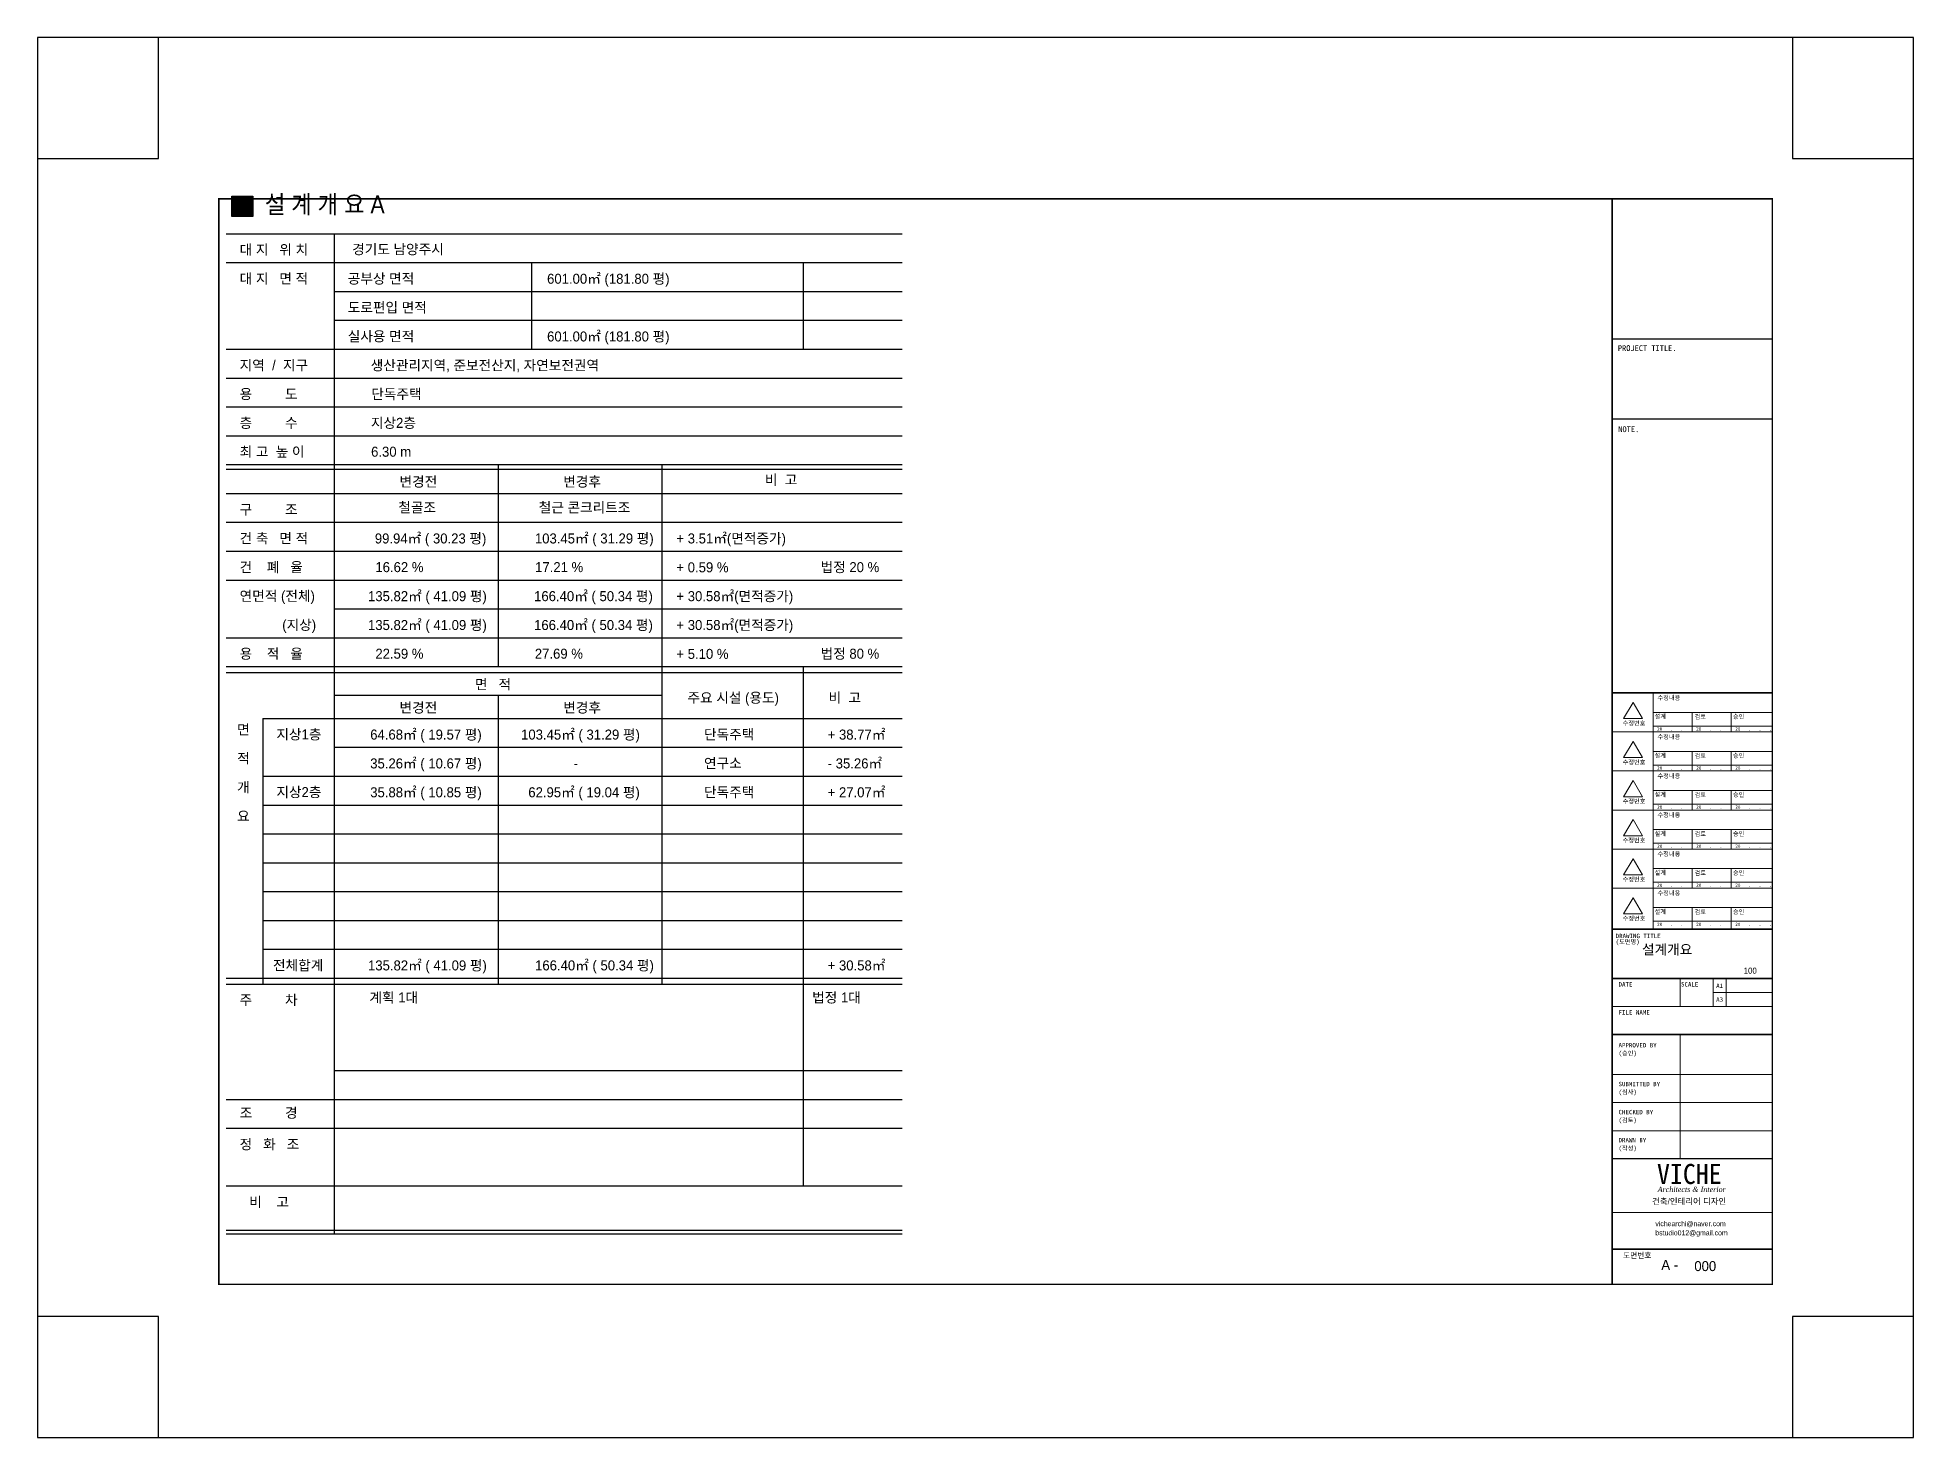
# Model space of a CAD drawing. Header units: millimetres. Extents: x 2237537 to 2823092, y 532110 to 734861.
# Drawn here: x 2237537 to 2284381, y 699904 to 734861 of the extents above; entities that cross this region are included whole.
import ezdxf
from ezdxf.enums import TextEntityAlignment as Align

# ---------------------------------------------------------------- set-up
doc = ezdxf.new("R2010")
doc.units = ezdxf.units.MM
doc.header["$LTSCALE"] = 300
doc.header["$MEASUREMENT"] = 0
doc.layers.get('0').update_dxf_attribs({"lineweight": 0})
for name, color, linetype in [('3', 3, 'Continuous'), ('6', 6, 'Continuous'), ('A-SHT', 9, 'Continuous'), ('BOX-T1', 3, 'Continuous'), ('BOX-T2', 4, 'Continuous'), ('COL', 2, 'Continuous'), ('FORM', 4, 'Continuous'), ('TEX', 3, 'Continuous'), ('도면층4', 3, 'Continuous')]:
    doc.layers.add(name, color=color, linetype=linetype)
doc.styles.add('box3', font='Expo M.ttf')
doc.styles.add('box4', font='GulimChe.ttf')
doc.styles.add('doul2', font='TIMESI.TTF')
doc.styles.add('STYLE1', font='DotumChe.ttf')
doc.styles.add('도면명', font='H2HDRM.TTF')
doc.styles.add('주열', font='Dotum.ttf')
doc.styles.add('타이틀', font='H2HDRM.TTF')

msp = doc.modelspace()

# ---------------------------------------------------------------- texts
at = {"color": 6, "style": 'STYLE1'}
msp.add_text('VICHE', height=500, dxfattribs=at).set_placement((2277975.9, 706233.6))
at = {"layer": 'BOX-T1', "style": 'box3'}
msp.add_text('건축/인테리어 디자인', height=150, dxfattribs=at).set_placement((2277855.4, 705725.7))
for s, p in [('vichearchi@naver.com', (2277935.6, 705141.9)), ('bstudio012@gmail.com', (2277935.6, 704913.9))]:
    msp.add_text(s, height=125, dxfattribs=at).set_placement(p, align=Align.BOTTOM_LEFT)
at = {"layer": 'COL', "style": '타이틀'}
msp.add_text('설계개요', height=250, dxfattribs=at).set_placement((2277602.5, 711963.7))
at = {"layer": 'TEX', "linetype": 'Continuous', "style": '타이틀', "width": 0.9}
msp.add_text('설 계 개 요 A', height=452.58, dxfattribs=at).set_placement((2243213.7, 730468.3))
at = {"layer": 'TEX'}
for s, height, style, p in [('대 지   위 치', 250.18, '도면명', (2242583.9, 729436.6)), ('대 지   면 적', 250.18, '도면명', (2242583.9, 728716)), ('공부상 면적', 250.18, '도면명', (2245283.5, 728716)), ('도로편입 면적', 250.18, '도면명', (2245283.5, 727995.5)), ('실사용 면적', 250.18, '도면명', (2245283.5, 727275)), ('지역  /  지구', 250.18, '도면명', (2242583.9, 726554.5)), ('용         도', 250.182, '도면명', (2242583.9, 725833.9)), ('층         수', 250.182, '도면명', (2242583.9, 725113.4)), ('지상2층', 250.18, '도면명', (2245861.2, 725113.4)), ('최 고  높 이', 250.18, '도면명', (2242583.9, 724392.9)), ('6.30 m ', 250.18, '도면명', (2245866.7, 724392.9)), ('변경전', 250.18, '도면명', (2246576.2, 723644.7)), ('변경후', 250.18, '도면명', (2250664.3, 723644.7)), ('비  고', 250.18, '도면명', (2255698.6, 723692.3)), ('철골조', 250.18, '도면명', (2246546.3, 723002.2)), ('철근 콘크리트조', 250.18, '도면명', (2250052.3, 723002.2)), ('구         조', 250.182, '도면명', (2242583.9, 722951.8)), ('건 축   면 적', 250.18, '도면명', (2242583.9, 722231.3)), ('건    폐   율', 250.18, '도면명', (2242583.9, 721510.8)), ('16.62 %%%', 250.18, '도면명', (2245973.5, 721510.8)), ('17.21 %%%', 250.18, '도면명', (2249962.6, 721510.8)), ('법정 20 %%%', 250.18, '도면명', (2257090.9, 721510.8)), ('연면적 (전체)', 250.18, '도면명', (2242583.9, 720790.3)), ('(지상)', 250.18, '도면명', (2243647.6, 720069.7)), ('용    적   율', 250.18, '도면명', (2242583.9, 719349.2)), ('22.59 %%%', 250.18, '도면명', (2245973.5, 719349.2)), ('27.69 %%%', 250.18, '도면명', (2249955.5, 719349.2)), ('법정 80 %%%', 250.18, '도면명', (2257090.9, 719349.2)), ('면   적', 250.18, '도면명', (2248460.2, 718585.3)), ('변경전', 250.18, '도면명', (2246576.2, 718003.4)), ('변경후', 250.18, '도면명', (2250664.3, 718003.4)), ('주요 시설 (용도)', 250.18, '도면명', (2253766.9, 718250.3)), ('비  고', 250.18, '도면명', (2257289.6, 718250.3)), ('면', 250.2, '도면명', (2242520.9, 717456.2)), ('지상1층', 250.18, '도면명', (2243501.4, 717334.2)), ('단독주택', 250.18, '도면명', (2254179.7, 717334.2)), ('적', 250.2, '도면명', (2242520.9, 716735.7)), ('연구소', 250.18, '도면명', (2254179.7, 716613.7)), ('개', 250.2, '도면명', (2242520.9, 716015.2)), ('지상2층', 250.18, '도면명', (2243501.4, 715893.2)), ('단독주택', 250.18, '도면명', (2254179.7, 715893.2)), ('요', 250.2, '도면명', (2242520.9, 715294.6)), ('전체합계', 250.18, '도면명', (2243417, 711570)), ('100', 150, '주열', (2280141.7, 711485.3)), ('주         차', 250.182, '도면명', (2242583.9, 710702.9)), ('계획 1대', 250.18, '도면명', (2245824.7, 710765.1)), ('법정 1대', 250.18, '도면명', (2256880.3, 710765.1)), ('조         경', 250.182, '도면명', (2242583.9, 707886)), ('정   화   조', 250.18, '도면명', (2242583.9, 707100.3)), ('비    고', 250.18, '도면명', (2242824.1, 705659.2)), ('A - ', 250, '주열', (2278085.5, 704089.2)), ('000', 250, '주열', (2278909, 704058.2))]:
    msp.add_text(s, height=height, dxfattribs=dict(at, style=style)).set_placement(p)
at = {"layer": 'TEX', "style": '도면명'}
for s, height, p in [('경기도 남양주시', 250.18, (2245393.3, 729573.5)), ('601.00㎡ (181.80 평)', 250.182, (2250261.6, 728837.1)), ('601.00㎡ (181.80 평)', 250.182, (2250261.6, 727396)), ('생산관리지역, 준보전산지, 자연보전권역', 250.182, (2245857.7, 726675.8)), ('단독주택', 250.18, (2245871.4, 725958.5)), (' 99.94㎡ ( 30.23 평)', 250.182, (2245868.9, 722352.3)), ('103.45㎡ ( 31.29 평)', 250.182, (2249957, 722352.3)), ('+ 3.51㎡(면적증가) ', 250.182, (2253491, 722352.3)), ('+ 0.59 %%%', 250.18, (2253491, 721631.8)), ('135.82㎡ ( 41.09 평)', 250.182, (2245789.8, 720911.3)), ('166.40㎡ ( 50.34 평)', 250.182, (2249936.8, 720911.3)), ('+ 30.58㎡(면적증가) ', 250.182, (2253491, 720911.3)), ('135.82㎡ ( 41.09 평)', 250.182, (2245789.8, 720190.8)), ('166.40㎡ ( 50.34 평)', 250.182, (2249936.8, 720190.8)), ('+ 30.58㎡(면적증가) ', 250.182, (2253491, 720190.8)), ('+ 5.10 %%%', 250.18, (2253491, 719470.2)), (' 64.68㎡ ( 19.57 평)', 250.182, (2245753.9, 717455.2)), ('103.45㎡ ( 31.29 평)', 250.182, (2249612, 717455.2)), ('+ 38.77㎡', 250.18, (2257267.9, 717455.2)), (' 35.26㎡ ( 10.67 평)', 250.182, (2245753.9, 716734.7)), ('-', 250.2, (2250926, 716734.7)), ('- 35.26㎡', 250.18, (2257267.9, 716734.7)), (' 35.88㎡ ( 10.85 평)', 250.182, (2245753.9, 716014.2)), ('62.95㎡ ( 19.04 평)', 250.182, (2249792.3, 716014.2)), ('+ 27.07㎡', 250.18, (2257267.9, 716014.2)), ('135.82㎡ ( 41.09 평)', 250.182, (2245789.8, 711691)), ('166.40㎡ ( 50.34 평)', 250.182, (2249961.7, 711691)), ('+ 30.58㎡', 250.18, (2257267.9, 711691))]:
    msp.add_text(s, height=height, dxfattribs=at).set_placement(p, align=Align.MIDDLE_LEFT)
at = {"layer": '도면층4', "color": 3, "style": 'doul2'}
msp.add_text('Architects & Interior', height=131.868, dxfattribs=at).set_placement((2277992.4, 706098.7), align=Align.MIDDLE_LEFT)

# ---------------------------------------------------------------- blocks, each defined once
blk = doc.blocks.new('FORM')
for p, q in [((156736, 34982), (156736, 34282)), ((157563, 34982), (157563, 34282)), ((157883, 34982), (157883, 34282)), ((155038, 34282), (159038, 34282)), ((157563, 34632), (159038, 34632)), ((156736, 33582), (156736, 30482)), ((155038, 32582), (159038, 32582)), ((155038, 31882), (159038, 31882)), ((155038, 31182), (159038, 31182))]:
    blk.add_line(p, q)
for points in [[(155561, 41874), (155320, 41473), (155801, 41473), (155561, 41874)], [(156063, 42115), (156063, 41140)], [(156063, 41627), (159038, 41627)], [(156063, 41286), (159038, 41286)], [(157039, 41627), (157039, 41140)], [(158014, 41627), (158014, 41140)], [(155038, 41140), (159038, 41140)], [(155038, 41140), (159038, 41140)], [(155561, 40899), (155320, 40497), (155801, 40497), (155561, 40899)], [(156063, 41140), (156063, 40164)], [(156063, 40652), (159038, 40652)], [(156063, 40311), (159038, 40311)], [(157039, 40652), (157039, 40164)], [(158014, 40652), (158014, 40164)], [(155038, 40164), (159038, 40164)], [(155038, 40164), (159038, 40164)], [(155561, 39924), (155320, 39522), (155801, 39522), (155561, 39924)], [(156063, 40164), (156063, 39189)], [(156063, 39677), (159038, 39677)], [(157039, 39677), (157039, 39189)], [(158014, 39677), (158014, 39189)], [(155038, 39189), (159038, 39189)], [(155038, 39189), (159038, 39189)], [(155561, 38948), (155320, 38547), (155801, 38547), (155561, 38948)], [(156063, 39335), (159038, 39335)], [(156063, 39189), (156063, 38214)], [(156063, 38702), (159038, 38702)], [(157039, 38702), (157039, 38214)], [(158014, 38702), (158014, 38214)], [(155038, 38214), (159038, 38214)], [(155038, 38214), (159038, 38214)], [(155561, 37973), (155320, 37571), (155801, 37571), (155561, 37973)], [(156063, 38360), (159038, 38360)], [(156063, 38214), (156063, 37239)], [(156063, 37726), (159038, 37726)], [(157039, 37726), (157039, 37239)], [(158014, 37726), (158014, 37239)], [(155038, 37239), (159038, 37239)], [(155038, 37239), (159038, 37239)], [(156063, 37385), (159038, 37385)], [(156063, 37239), (156063, 36213)], [(155561, 36998), (155320, 36596), (155801, 36596), (155561, 36998)], [(156063, 36751), (159038, 36751)], [(157039, 36751), (157039, 36213)], [(158014, 36751), (158014, 36213)], [(156063, 36410), (159038, 36410)], [(155038, 29140), (159038, 29140)]]:
    blk.add_lwpolyline(points)
at = {"layer": 'A-SHT'}
blk.add_lwpolyline([(157038, 42115), (159038, 42115)], dxfattribs=at)
at = {"layer": 'FORM', "flags": 128}
blk.add_lwpolyline([(162564, 26543), (159542, 26543), (159542, 23521), (162564, 23521), (162564, 58478), (159542, 58478), (159542, 55456), (162564, 55456), (162564, 58478), (115719, 58478), (115719, 55456), (118742, 55456), (118742, 58478), (115719, 58478), (115719, 23521), (118742, 23521), (118742, 26543), (115719, 26543), (115719, 23521), (162564, 23521)], dxfattribs=at)
at = {"layer": 'FORM', "const_width": 37.8}
blk.add_lwpolyline([(120245, 27347), (120245, 54452), (159038, 54452), (159038, 27347)], close=True, dxfattribs=at)
at = {"layer": 'FORM'}
for points, const_width in [([(159038, 50952), (155038, 50952)], 37.5), ([(159038, 48952), (155038, 48952)], 37.5), ([(155038, 42115), (159038, 42115)], 37.5), ([(155038, 36213), (159038, 36213)], 37.5), ([(155038, 34982), (159038, 34982)], 37.5), ([(155038, 33582), (159038, 33582)], 37.1), ([(155038, 30482), (159038, 30482)], 37.1), ([(155038, 28225), (159038, 28225)], 37.5)]:
    blk.add_lwpolyline(points, dxfattribs=dict(at, const_width=const_width))
at = {"layer": 'BOX-T2', "style": 'box4'}
for s, height, p in [('PROJECT TITLE.', 146.29, (155914, 50649)), ('NOTE.', 146.3, (155454, 48625))]:
    blk.add_text(s, height=height, dxfattribs=at).set_placement(p, align=Align.CENTER)
for s, height, p in [('수정내용', 110.6, (156172, 41937)), ('수정번호', 110.6, (155301, 41303)), ('설계', 110.6, (156098, 41472)), ('20   .   .   .', 82.9, (156163, 41171)), ('검토', 110.6, (157097, 41464)), ('20   .   .   .', 82.9, (157138, 41171)), ('승인', 110.6, (158054, 41468)), ('20   .   .   .', 82.9, (158114, 41171)), ('수정내용', 110.6, (156172, 40962)), ('수정번호', 110.6, (155301, 40328)), ('설계', 110.6, (156098, 40496)), ('검토', 110.6, (157097, 40488)), ('승인', 110.6, (158054, 40493)), ('20   .   .   .', 82.9, (156163, 40195)), ('수정내용', 110.6, (156172, 39986)), ('20   .   .   .', 82.9, (157138, 40195)), ('20   .   .   .', 82.9, (158114, 40195)), ('수정번호', 110.6, (155301, 39353)), ('설계', 110.6, (156098, 39521)), ('검토', 110.6, (157097, 39513)), ('승인', 110.6, (158054, 39518)), ('20   .   .   .', 82.9, (156163, 39220)), ('수정내용', 110.6, (156172, 39011)), ('20   .   .   .', 82.9, (157138, 39220)), ('20   .   .   .', 82.9, (158114, 39220)), ('수정번호', 110.6, (155301, 38377)), ('설계', 110.6, (156098, 38546)), ('검토', 110.6, (157097, 38538)), ('승인', 110.6, (158054, 38542)), ('20   .   .   .', 82.9, (156163, 38245)), ('수정내용', 110.6, (156172, 38036)), ('20   .   .   .', 82.9, (157138, 38245)), ('20   .   .   .', 82.9, (158114, 38245)), ('수정번호', 110.6, (155301, 37402)), ('설계', 110.6, (156098, 37571)), ('검토', 110.6, (157097, 37563)), ('승인', 110.6, (158054, 37567)), ('20   .   .   .', 82.9, (156163, 37270)), ('수정내용', 110.6, (156172, 37061)), ('20   .   .   .', 82.9, (157138, 37270)), ('20   .   .   .', 82.9, (158114, 37270)), ('수정번호', 110.6, (155301, 36427)), ('설계', 110.6, (156098, 36595)), ('검토', 110.6, (157097, 36587)), ('승인', 110.6, (158054, 36592)), ('DRAWING TITLE', 110.59, (155127, 35989)), ('20   .   .   .', 82.9, (156163, 36294)), ('20   .   .   .', 82.9, (157138, 36294)), ('20   .   .   .', 82.9, (158114, 36294)), ('(도면명)', 110.6, (155127, 35843)), ('DATE', 110.6, (155199, 34781)), ('SCALE', 110.6, (156759, 34781)), ('A1', 110.6, (157637, 34746)), ('A3', 110.6, (157637, 34402)), ('FILE NAME', 110.6, (155199, 34081)), ('APPROVED BY', 110.59, (155199, 33260)), ('(승인)', 110.6, (155199, 33060)), ('SUBMITTED BY', 110.59, (155199, 32291)), ('(심사)', 110.6, (155199, 32091)), ('CHECKED BY', 110.6, (155199, 31591)), ('(검토)', 110.6, (155199, 31391)), ('DRAWN BY', 110.6, (155199, 30891)), ('(작성)', 110.6, (155199, 30691)), ('도면번호', 138.3, (155310, 28000))]:
    blk.add_text(s, height=height, dxfattribs=at).set_placement(p)

# ---------------------------------------------------------------- linework, layer by layer
msp.add_solid([(2242388.5, 730901), (2242914.2, 730901), (2242388.5, 730388.5), (2242914.2, 730388.5)])
at = {"layer": '3', "ltscale": 3000}
for p, q in [((2242248.4, 729960.5), (2259131.1, 729960.5)), ((2244948, 729960.5), (2244948, 704990.7)), ((2242248.4, 729239.9), (2259131.1, 729239.9)), ((2242248.4, 727078.4), (2259131.1, 727078.4)), ((2242248.4, 724196.3), (2259131.1, 724196.3)), ((2242248.4, 724081.3), (2259131.1, 724081.3)), ((2253124.2, 724196.3), (2253124.2, 711226.8)), ((2242248.4, 719152.6), (2259131.1, 719152.6)), ((2256656.2, 719152.6), (2256656.2, 706183.1)), ((2242248.4, 719006), (2259131.1, 719006)), ((2242248.4, 711373.4), (2259131.1, 711373.4)), ((2242248.4, 711226.8), (2259131.1, 711226.8)), ((2242248.4, 706183.1), (2259131.1, 706183.1)), ((2242248.4, 705081.7), (2259131.1, 705081.7)), ((2242248.4, 704990.7), (2259131.1, 704990.7))]:
    msp.add_line(p, q, dxfattribs=at)
msp.add_lwpolyline([(2242388.5, 730901), (2242914.2, 730901), (2242914.2, 730388.5), (2242388.5, 730388.5)], close=True, dxfattribs=at)
at = {"layer": '6', "ltscale": 3000}
for p, q in [((2249870.2, 729239.9), (2249870.2, 727078.4)), ((2256656.2, 729239.9), (2256656.2, 727078.4)), ((2244948, 728519.4), (2259131.1, 728519.4)), ((2244948, 727798.9), (2259131.1, 727798.9)), ((2242248.4, 726357.8), (2259131.1, 726357.8)), ((2242248.4, 725637.3), (2259131.1, 725637.3)), ((2242248.4, 724916.8), (2259131.1, 724916.8)), ((2242248.4, 723475.7), (2259131.1, 723475.7)), ((2242248.4, 722755.2), (2259131.1, 722755.2)), ((2242248.4, 722034.7), (2259131.1, 722034.7)), ((2242248.4, 721314.2), (2259131.1, 721314.2)), ((2244948, 720593.6), (2259131.1, 720593.6)), ((2242248.4, 719873.1), (2259131.1, 719873.1)), ((2243165.9, 717858.1), (2243165.9, 711226.8)), ((2243165.9, 717858.1), (2259131.1, 717858.1)), ((2244948, 717137.6), (2259131.1, 717137.6)), ((2243165.9, 716417.1), (2259131.1, 716417.1)), ((2243165.9, 715696.5), (2259131.1, 715696.5)), ((2243165.9, 714976), (2259131.1, 714976)), ((2243165.9, 714255.5), (2259131.1, 714255.5)), ((2243165.9, 713535), (2259131.1, 713535)), ((2243165.9, 713535), (2259131.1, 713535)), ((2243165.9, 712814.4), (2259131.1, 712814.4)), ((2243165.9, 712093.9), (2259131.1, 712093.9)), ((2244948, 709065.2), (2259131.1, 709065.2)), ((2242248.4, 708344.7), (2259131.1, 708344.7)), ((2242248.4, 707624.2), (2259131.1, 707624.2))]:
    msp.add_line(p, q, dxfattribs=at)
at = {"layer": '6'}
for p, q in [((2249036.1, 724196.3), (2249036.1, 719152.6)), ((2244948, 718440), (2253124.2, 718440)), ((2249036.1, 718440), (2249036.1, 711226.8))]:
    msp.add_line(p, q, dxfattribs=at)
at = {"layer": 'FORM', "const_width": 37.5}
msp.add_lwpolyline([(2276855.2, 703729.6), (2276855.2, 730834.7)], dxfattribs=at)

# ---------------------------------------------------------------- block references
msp.add_blockref('FORM', (2121817.3, 676382.5))

msp.set_redraw_order([(e.dxf.handle, doc.entitydb.next_handle()) for e in msp.query("TEXT MTEXT ATTDEF DIMENSION ARC_DIMENSION")])  # texts and dimensions are drawn at this point

doc.saveas('drawing.dxf')
